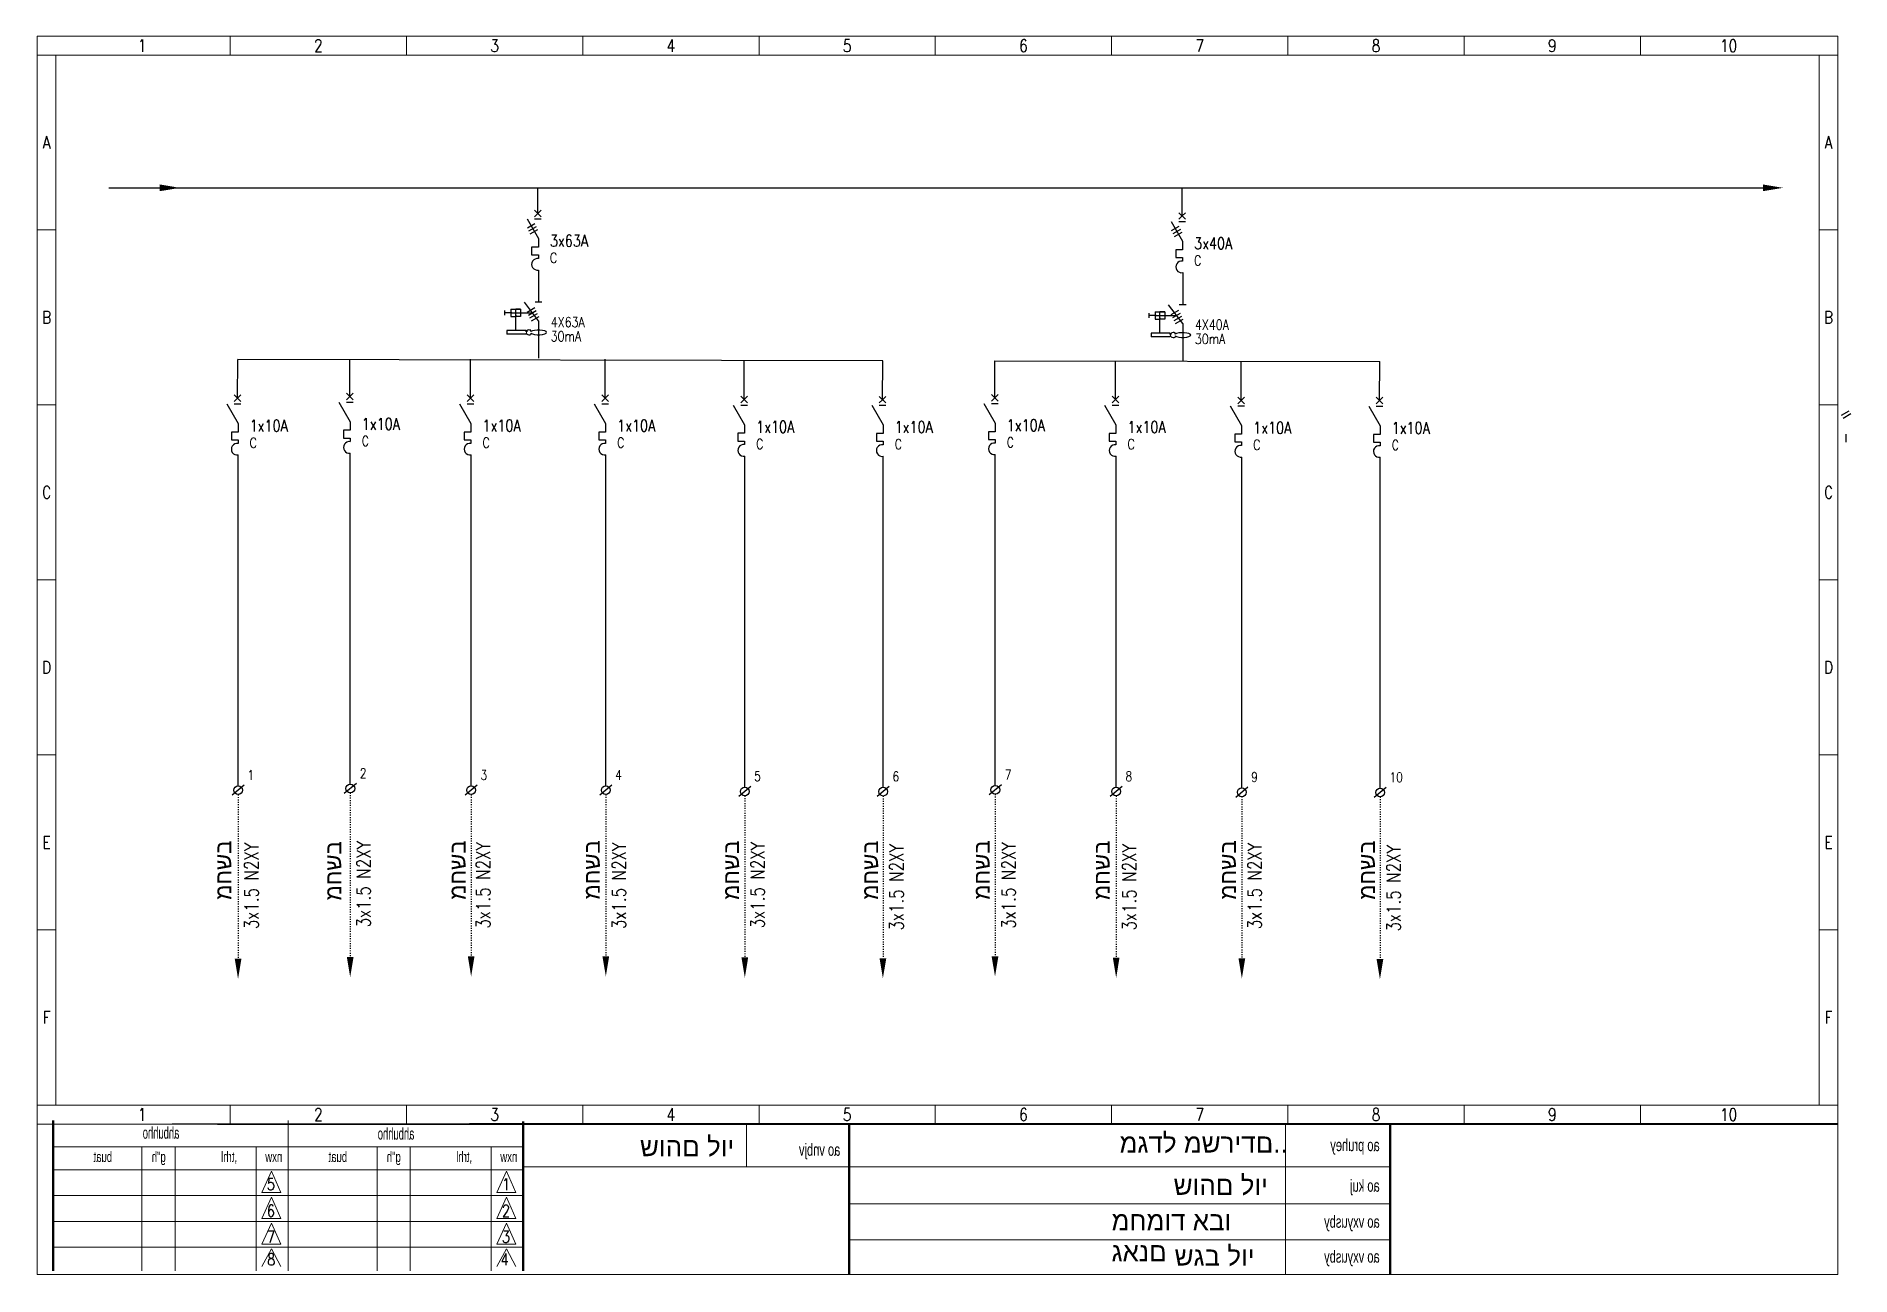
# Model space of a CAD drawing. Header units: millimetres. Extents: x 46170 to 87148, y 12751 to 40933.
# Drawn here: x 74076 to 78567, y 32443 to 35511 of the extents above; entities that cross this region are included whole.
import ezdxf
from ezdxf.enums import TextEntityAlignment as Align

# ---------------------------------------------------------------- set-up
doc = ezdxf.new("R2010")
doc.units = ezdxf.units.MM
doc.linetypes.add('ACAD_ISO03W100', pattern=[30, 12, -18])
doc.layers.add('A3', color=3, linetype='Continuous')
doc.styles.add('ROMANS', font='romans.shx')
doc.styles.get("Standard").update_dxf_attribs({"font": 'arial.ttf'})
doc.styles.add('TECHNO_M', font='techno_m.shx')

msp = doc.modelspace()

# ---------------------------------------------------------------- texts
at = {"color": 7, "lineweight": 13, "style": 'ROMANS', "width": 0.8}
for s, height, p in [('1', 31.1, (74337.6, 35488.2)), ('1', 31.1, (74337.6, 35488.2)), ('1', 31.1, (74337.6, 35488.2)), ('1', 31.1, (74337.6, 35488.2)), ('2', 31.1, (74774, 35488.2)), ('2', 31.1, (74774, 35488.2)), ('2', 31.1, (74774, 35488.2)), ('2', 31.1, (74774, 35488.2)), ('3', 31.1, (75210.4, 35488.2)), ('3', 31.1, (75210.4, 35488.2)), ('3', 31.1, (75210.4, 35488.2)), ('3', 31.1, (75210.4, 35488.2)), ('4', 31.1, (75646.8, 35488.2)), ('4', 31.1, (75646.8, 35488.2)), ('4', 31.1, (75646.8, 35488.2)), ('4', 31.1, (75646.8, 35488.2)), ('5', 31.1, (76083.2, 35488.2)), ('5', 31.1, (76083.2, 35488.2)), ('5', 31.1, (76083.2, 35488.2)), ('5', 31.1, (76083.2, 35488.2)), ('6', 31.1, (76519.5, 35488.2)), ('6', 31.1, (76519.5, 35488.2)), ('7', 31.1, (76955.9, 35488.2)), ('7', 31.1, (76955.9, 35488.2)), ('8', 31.1, (77392.3, 35488.2)), ('8', 31.1, (77392.3, 35488.2)), ('9', 31.1, (77828.7, 35488.2)), ('9', 31.1, (77828.7, 35488.2)), ('10', 31.06, (78265.1, 35488.2)), ('10', 31.06, (78265.1, 35488.2)), ('A', 30.7, (74101.4, 35248.8)), ('A', 30.7, (78512.5, 35248.8)), ('B', 30.7, (74101.4, 34815.7)), ('B', 30.7, (78512.5, 34815.7)), ('C', 30.7, (74101.4, 34382.5)), ('C', 30.7, (78512.5, 34382.5)), ('D', 30.7, (74101.4, 33949.4)), ('D', 30.7, (78512.5, 33949.4)), ('E', 30.7, (74101.4, 33516.2)), ('E', 30.7, (78512.5, 33516.2)), ('F', 30.7, (74101.4, 33083)), ('F', 30.7, (78512.5, 33083)), ('1', 31.1, (74337.6, 32842.1)), ('1', 31.1, (74337.6, 32842.1)), ('1', 31.1, (74337.6, 32842.1)), ('1', 31.1, (74337.6, 32842.1)), ('2', 31.1, (74774, 32842.1)), ('2', 31.1, (74774, 32842.1)), ('2', 31.1, (74774, 32842.1)), ('2', 31.1, (74774, 32842.1)), ('3', 31.1, (75210.4, 32842.1)), ('3', 31.1, (75210.4, 32842.1)), ('3', 31.1, (75210.4, 32842.1)), ('3', 31.1, (75210.4, 32842.1)), ('4', 31.1, (75646.8, 32842.1)), ('4', 31.1, (75646.8, 32842.1)), ('4', 31.1, (75646.8, 32842.1)), ('4', 31.1, (75646.8, 32842.1)), ('5', 31.1, (76083.2, 32842.1)), ('5', 31.1, (76083.2, 32842.1)), ('5', 31.1, (76083.2, 32842.1)), ('5', 31.1, (76083.2, 32842.1)), ('6', 31.1, (76519.5, 32842.1)), ('6', 31.1, (76519.5, 32842.1)), ('7', 31.1, (76955.9, 32842.1)), ('7', 31.1, (76955.9, 32842.1)), ('8', 31.1, (77392.3, 32842.1)), ('8', 31.1, (77392.3, 32842.1)), ('9', 31.1, (77828.7, 32842.1)), ('9', 31.1, (77828.7, 32842.1)), ('10', 31.06, (78265.1, 32842.1)), ('10', 31.06, (78265.1, 32842.1))]:
    msp.add_text(s, height=height, dxfattribs=at).set_placement(p, align=Align.MIDDLE)
at = {"color": 7, "lineweight": -2, "style": 'ROMANS', "width": 0.8}
for s, height, p in [('3x63A', 29, (75347.2, 34990.8, -75649.1)), ('3x40A', 29, (76941.9, 34984.4, -75649.1)), ('C', 25, (75347.2, 34950.5, -75649.1)), ('C', 25, (76941.9, 34944, -75649.1)), ('4X63A', 25, (75349.4, 34791.5, -75649.1)), ('30mA', 25, (75349.1, 34756.3, -75649.1)), ('30mA', 25, (76943.8, 34749.8, -75649.1)), ('4X40A', 25, (76944.1, 34785, -75649.1)), ('1x10A', 29, (74603.8, 34533.1, -75649.1)), ('1x10A', 29, (74881.4, 34537.5, -75649.1)), ('1x10A', 29, (75180.3, 34533.3, -75649.1)), ('1x10A', 29, (75513.6, 34533.3, -75649.1)), ('1x10A', 29, (75857.7, 34530.2, -75649.1)), ('1x10A', 29, (76200.6, 34529.7, -75649.1)), ('1x10A', 29, (76478.1, 34534.1, -75649.1)), ('1x10A', 29, (76777, 34529.8, -75649.1)), ('1x10A', 29, (77088.1, 34527.9, -75649.1)), ('1x10A', 29, (77431, 34527.5, -75649.1)), ('C', 25, (74603.8, 34492.7, -75649.1)), ('C', 25, (74881.4, 34497.1, -75649.1)), ('C', 25, (75180.3, 34492.9, -75649.1)), ('C', 25, (75513.6, 34492.9, -75649.1)), ('C', 25, (75857.7, 34489.8, -75649.1)), ('C', 25, (76200.6, 34489.3, -75649.1)), ('C', 25, (76478.1, 34493.7, -75649.1)), ('C', 25, (76777, 34489.4, -75649.1)), ('C', 25, (77088.1, 34487.6, -75649.1)), ('C', 25, (77431, 34487.1, -75649.1))]:
    msp.add_text(s, height=height, dxfattribs=at).set_placement(p)
at = {"color": 7, "lineweight": 13, "style": 'ROMANS', "width": 0.8}
for s, height, p in [('1', 24, (74598.9, 33670.8, -75649.1)), ('2', 24, (74876.4, 33675.2, -75649.1)), ('3', 24, (75175.3, 33670.9, -75649.1)), ('4', 24, (75508.6, 33670.9, -75649.1)), ('5', 24, (75852.7, 33667.8, -75649.1)), ('6', 24, (76195.6, 33667.3, -75649.1)), ('7', 24, (76473.1, 33671.7, -75649.1)), ('8', 24, (76772, 33667.4, -75649.1)), ('9', 24, (77083.1, 33665.6, -75649.1)), ('10', 24, (77426, 33665.1, -75649.1)), ('5', 29, (74646.5, 32655.2)), ('1', 29, (75228.4, 32655.2)), ('6', 29, (74646.5, 32589.4)), ('2', 29, (75228.4, 32589.4)), ('7', 29, (74646.5, 32525.1)), ('3', 29, (75228.4, 32525.1)), ('8', 29, (74647.4, 32469.2)), ('4', 29, (75225.5, 32469.2))]:
    msp.add_text(s, height=height, dxfattribs=at).set_placement(p)
at = {"color": 7, "lineweight": -2, "style": 'ROMANS', "width": 0.8}
for p in [(74625.6, 33301.2, -82790.4), (74903.1, 33305.6, -82790.4), (75199.2, 33302.6, -82790.4), (75535.4, 33301.4, -82790.4), (75878.5, 33303.2, -82790.4), (76222.4, 33297.8, -82790.4), (76499.9, 33302.2, -82790.4), (76798.8, 33297.9, -82790.4), (77108.9, 33301, -82790.4), (77452.8, 33295.5, -82790.4)]:
    msp.add_text('3x1.5 N2XY', height=34.2, rotation=90, dxfattribs=at).set_placement(p)
at = {"color": 7, "lineweight": 13, "style": 'TECHNO_M', "text_generation_flag": 2}
for s, height, width, p in [('ahbuhho', 29, 0.7, (74429.8, 32782.5)), ('ahbuhho', 29, 0.7, (75011.6, 32780.4)), ('buat', 25.81, 0.8, (74263.4, 32724.8)), ('g"h', 25.81, 0.8, (74396.2, 32724.8)), (',trhl', 25.81, 0.8, (74572.8, 32724.8)), ('nxw', 25.81, 0.8, (74684.6, 32724.8)), ('buat', 25.81, 0.8, (74845.2, 32724.8)), ('g"h', 25.81, 0.8, (74978.1, 32724.8)), (',trhl', 25.81, 0.8, (75154.7, 32724.8)), ('nxw', 25.81, 0.8, (75266.4, 32724.8)), ('ao vnbjv ', 30, 0.8, (76066.1, 32740.2)), ('ao pruhey', 30, 0.8, (77401.3, 32751.7)), ('ao kuj', 30, 0.8, (77401.3, 32651.2)), ('ao vxyusby', 30, 0.8, (77401.3, 32562.1)), ('ao vxyusby', 30, 0.8, (77401.3, 32475.7))]:
    msp.add_text(s, height=height, dxfattribs=dict(at, width=width)).set_placement(p)
at = {"char_height": 39.38, "attachment_point": 1, "rotation": 90}
for insert in [(74519, 33373.6), (74791.2, 33372), (75098.9, 33373.8), (75431.3, 33374.4), (75776.1, 33373.5), (76120.3, 33373.8), (76396.5, 33373.9), (76693.6, 33373.2), (77006, 33374.1), (77350.1, 33373.8)]:
    msp.add_mtext_dynamic_manual_height_columns('מחשב', width=4250.721, gutter_width=196.9, heights=[0], dxfattribs=dict(at, insert=insert))
at = {"lineweight": 53, "attachment_point": 1}
for s, insert, char_height in [('שוהם לוי', (75570.1, 32785.1), 46.03), ('מגדל משרידם..', (76757.5, 32793.9), 46.033), ('שוהם לוי', (76891.2, 32689.3), 46.03), ('מחמוד אבו גאנם', (76737.6, 32601.7), 46.033), ('שגב לוי', (76893.6, 32514.2), 46.03)]:
    msp.add_mtext_dynamic_manual_height_columns(s, width=421.091, gutter_width=230.2, heights=[234.7], dxfattribs=dict(at, insert=insert, char_height=char_height))

# ---------------------------------------------------------------- linework, layer by layer
at = {"color": 7, "linetype": 'ByBlock', "lineweight": 13, "ltscale": 2}
for p, q in [((74078.2, 32446.1), (74078.2, 35511.5)), ((74078.2, 35511.5), (78535.4, 35511.5)), ((74078.2, 32446.1), (74078.2, 35511.5)), ((74078.2, 35511.5), (78535.4, 35511.5)), ((78489.3, 35464.9), (78489.3, 32865.4)), ((74078.2, 32865.4), (78535.4, 32865.4)), ((74699.2, 32827.9), (74699.2, 32455.1)), ((75833.8, 32817.8), (75833.8, 32712.7)), ((77167.8, 32816.7), (77167.8, 32446.1)), ((74337.3, 32762.2), (74337.3, 32455.1)), ((74419.1, 32762.2), (74419.1, 32455.1)), ((74619.9, 32762.2), (74619.9, 32455.1)), ((74919.2, 32762.2), (74919.2, 32455.1)), ((75000.9, 32762.2), (75000.9, 32455.1)), ((75201.7, 32762.2), (75201.7, 32455.1))]:
    msp.add_line(p, q, dxfattribs=at)
at = {"color": 7, "linetype": 'ByBlock', "lineweight": 13}
for p, q in [((74555.8, 35511.5), (74555.8, 35464.9)), ((74555.8, 35511.5), (74555.8, 35464.9)), ((74555.8, 35511.5), (74555.8, 35464.9)), ((74555.8, 35511.5), (74555.8, 35464.9)), ((74992.2, 35511.5), (74992.2, 35464.9)), ((74992.2, 35511.5), (74992.2, 35464.9)), ((74992.2, 35511.5), (74992.2, 35464.9)), ((74992.2, 35511.5), (74992.2, 35464.9)), ((75428.6, 35511.5), (75428.6, 35464.9)), ((75428.6, 35511.5), (75428.6, 35464.9)), ((75428.6, 35511.5), (75428.6, 35464.9)), ((75428.6, 35511.5), (75428.6, 35464.9)), ((75865, 35511.5), (75865, 35464.9)), ((75865, 35511.5), (75865, 35464.9)), ((75865, 35511.5), (75865, 35464.9)), ((75865, 35511.5), (75865, 35464.9)), ((76301.3, 35511.5), (76301.3, 35464.9)), ((76301.3, 35511.5), (76301.3, 35464.9)), ((76301.3, 35511.5), (76301.3, 35464.9)), ((76301.3, 35511.5), (76301.3, 35464.9)), ((76737.7, 35511.5), (76737.7, 35464.9)), ((76737.7, 35511.5), (76737.7, 35464.9)), ((77174.1, 35511.5), (77174.1, 35464.9)), ((77174.1, 35511.5), (77174.1, 35464.9)), ((77610.5, 35511.5), (77610.5, 35464.9)), ((77610.5, 35511.5), (77610.5, 35464.9)), ((78046.9, 35511.5), (78046.9, 35464.9)), ((78046.9, 35511.5), (78046.9, 35464.9)), ((74078.2, 35464.9), (78535.4, 35464.9)), ((74078.2, 35032.2), (74124.3, 35032.2)), ((78489.3, 35032.2), (78535.4, 35032.2)), ((74078.2, 34599.1), (74124.3, 34599.1)), ((78489.3, 34599.1), (78535.4, 34599.1)), ((74078.2, 34165.9), (74124.3, 34165.9)), ((78489.3, 34165.9), (78535.4, 34165.9)), ((74078.2, 33732.8), (74124.3, 33732.8)), ((74078.2, 33732.8), (74124.3, 33732.8)), ((78489.3, 33732.8), (78535.4, 33732.8)), ((74078.2, 33299.6), (74124.3, 33299.6)), ((78489.3, 33299.6), (78535.4, 33299.6)), ((74555.8, 32865.4), (74555.8, 32818.8)), ((74555.8, 32865.4), (74555.8, 32818.8)), ((74555.8, 32865.4), (74555.8, 32818.8)), ((74555.8, 32865.4), (74555.8, 32818.8)), ((74992.2, 32865.4), (74992.2, 32818.8)), ((74992.2, 32865.4), (74992.2, 32818.8)), ((74992.2, 32865.4), (74992.2, 32818.8)), ((74992.2, 32865.4), (74992.2, 32818.8)), ((75428.6, 32865.4), (75428.6, 32818.8)), ((75428.6, 32865.4), (75428.6, 32818.8)), ((75428.6, 32865.4), (75428.6, 32818.8)), ((75428.6, 32865.4), (75428.6, 32818.8)), ((75865, 32865.4), (75865, 32818.8)), ((75865, 32865.4), (75865, 32818.8)), ((75865, 32865.4), (75865, 32818.8)), ((75865, 32865.4), (75865, 32818.8)), ((76301.3, 32865.4), (76301.3, 32818.8)), ((76301.3, 32865.4), (76301.3, 32818.8)), ((76301.3, 32865.4), (76301.3, 32818.8)), ((76301.3, 32865.4), (76301.3, 32818.8)), ((76737.7, 32865.4), (76737.7, 32818.8)), ((76737.7, 32865.4), (76737.7, 32818.8)), ((77174.1, 32865.4), (77174.1, 32818.8)), ((77174.1, 32865.4), (77174.1, 32818.8)), ((77610.5, 32865.4), (77610.5, 32818.8)), ((77610.5, 32865.4), (77610.5, 32818.8)), ((78046.9, 32865.4), (78046.9, 32818.8)), ((78046.9, 32865.4), (78046.9, 32818.8))]:
    msp.add_line(p, q, dxfattribs=at)
at = {"color": 7, "linetype": 'Continuous', "lineweight": 13}
for p, q in [((74124.3, 35464.9), (74124.3, 32865.4)), ((75281, 32762.2), (74117.3, 32762.2)), ((74699.2, 32762.2), (74699.2, 32762.2)), ((75281, 32762.2), (75281, 32762.2)), ((75281, 32705.7), (74117.3, 32705.7)), ((77427.3, 32712.7), (75281, 32712.7)), ((75281, 32641.7), (74117.3, 32641.7)), ((75281, 32577.6), (74117.3, 32577.6)), ((75281, 32513.6), (74117.3, 32513.6)), ((74699.2, 32513.6), (74699.2, 32513.6))]:
    msp.add_line(p, q, dxfattribs=at)
at = {"color": 0, "linetype": 'ByBlock', "ltscale": 2}
for p, q in [((74255, 35136.3), (78349.9, 35136.3)), ((75317.5, 35073.1), (75317.5, 35136.3)), ((76912.2, 35066.6), (76912.2, 35136.2)), ((74574.1, 34615.3), (74574.3, 34711.7)), ((76171, 34708.3), (74574.3, 34711.7)), ((74851.6, 34619.7), (74851.8, 34711.7)), ((75150.5, 34615.5), (75150.7, 34711.9)), ((75483.8, 34615.5), (75484, 34711.9)), ((75828, 34612.4), (75828.1, 34708.8)), ((76170.8, 34611.9), (76171, 34708.3)), ((76448.4, 34616.3), (76448.5, 34708.3)), ((76747.3, 34612), (76747.5, 34708.4)), ((77058.4, 34610.2), (77058.5, 34706.5)), ((77401.2, 34609.7), (77401.4, 34706.1))]:
    msp.add_line(p, q, dxfattribs=at)
at = {"color": 7, "linetype": 'Continuous', "lineweight": -2}
for p, q in [((75309.3, 35081.3), (75325.7, 35064.9)), ((75317.5, 35073.1), (75325.7, 35081.3)), ((75309.2, 35059.4), (75325.8, 35059.4)), ((75317.5, 35073.1), (75309.3, 35064.9)), ((76904, 35074.8), (76920.4, 35058.4)), ((76912.2, 35066.6), (76904, 35058.4)), ((76904, 35052.9), (76920.5, 35052.9)), ((76912.2, 35066.6), (76920.4, 35074.8)), ((75318.7, 34970.2), (75318.7, 34961.3)), ((76913.4, 34963.7), (76913.4, 34954.8)), ((75327.3, 34852.9), (75310.6, 34852.9)), ((76922, 34846.4), (76905.3, 34846.4)), ((74565.8, 34601.7), (74582.4, 34601.7)), ((74565.9, 34623.5), (74582.3, 34607.1)), ((74574.1, 34615.3), (74565.9, 34607.1)), ((74574.1, 34615.3), (74582.3, 34623.5)), ((74843.4, 34627.9), (74859.8, 34611.5)), ((74851.6, 34619.7), (74843.4, 34611.5)), ((74843.4, 34606.1), (74859.9, 34606.1)), ((74851.6, 34619.7), (74859.8, 34627.9)), ((75142.3, 34623.7), (75158.7, 34607.3)), ((75150.5, 34615.5), (75142.3, 34607.3)), ((75142.3, 34601.8), (75158.8, 34601.8)), ((75150.5, 34615.5), (75158.7, 34623.7)), ((75475.6, 34623.7), (75492, 34607.3)), ((75483.8, 34615.5), (75475.6, 34607.3)), ((75475.6, 34601.8), (75492.1, 34601.8)), ((75483.8, 34615.5), (75492, 34623.7)), ((75819.7, 34598.7), (75836.3, 34598.7)), ((75819.8, 34620.6), (75836.2, 34604.2)), ((75828, 34612.4), (75819.8, 34604.2)), ((75828, 34612.4), (75836.2, 34620.6)), ((76162.6, 34620.1), (76179, 34603.7)), ((76170.8, 34611.9), (76162.6, 34603.7)), ((76162.6, 34598.2), (76179.1, 34598.2)), ((76170.8, 34611.9), (76179, 34620.1)), ((76440.1, 34602.6), (76456.7, 34602.6)), ((76440.2, 34624.5), (76456.6, 34608.1)), ((76448.4, 34616.3), (76440.2, 34608.1)), ((76448.4, 34616.3), (76456.6, 34624.5)), ((76739, 34598.4), (76755.6, 34598.4)), ((76739.1, 34620.2), (76755.5, 34603.8)), ((76747.3, 34612), (76739.1, 34603.8)), ((76747.3, 34612), (76755.5, 34620.2)), ((77050.1, 34596.5), (77066.7, 34596.5)), ((77050.2, 34618.4), (77066.6, 34602)), ((77058.4, 34610.2), (77050.2, 34602)), ((77058.4, 34610.2), (77066.6, 34618.4)), ((77393, 34617.9), (77409.4, 34601.5)), ((77401.2, 34609.7), (77393, 34601.5)), ((77393, 34596), (77409.5, 34596)), ((77401.2, 34609.7), (77409.4, 34617.9)), ((74575.3, 34512.5), (74575.3, 34503.6)), ((74852.8, 34516.9), (74852.8, 34508)), ((75151.7, 34512.6), (75151.7, 34503.7)), ((75485.1, 34512.6), (75485.1, 34503.7)), ((75829.2, 34509.5), (75829.2, 34500.6)), ((76172.1, 34509), (76172.1, 34500.1)), ((76449.6, 34513.4), (76449.6, 34504.5)), ((76748.5, 34509.2), (76748.5, 34500.3)), ((77059.6, 34507.3), (77059.6, 34498.4)), ((77402.5, 34506.8), (77402.5, 34497.9))]:
    msp.add_line(p, q, dxfattribs=at)
at = {"color": 7, "linetype": 'ByBlock', "lineweight": -2}
for p, q in [((75290.5, 35059.4), (75318.6, 35010.7)), ((76885.2, 35052.9), (76913.3, 35004.2)), ((75318.7, 35010.6), (75318.7, 34989.4)), ((76913.4, 35004.1), (76913.4, 34983)), ((75318.7, 34989.4), (75302, 34989.4)), ((75302, 34989.4), (75302, 34970.2)), ((75302, 34970.2), (75318.7, 34970.2)), ((76913.4, 34983), (76896.7, 34983)), ((76896.7, 34983), (76896.7, 34963.7)), ((76896.7, 34963.7), (76913.4, 34963.7)), ((75234.8, 34832.8), (75234.8, 34821.4)), ((75253, 34827.1), (75234.8, 34827.1)), ((75250.6, 34836.2), (75274.6, 34836.2)), ((75250.6, 34836.2), (75250.6, 34818)), ((75250.6, 34818), (75262.6, 34818)), ((75253, 34827.1), (75272.2, 34827.1)), ((75262.6, 34782.8), (75262.6, 34836.2)), ((75274.6, 34836.2), (75262.6, 34836.2)), ((75262.6, 34833.4), (75262.6, 34834.7)), ((75262.6, 34820.8), (75262.6, 34819.5)), ((75274.6, 34818), (75262.6, 34818)), ((75272.2, 34827.1), (75303.7, 34827.1)), ((75274.6, 34836.2), (75274.6, 34818)), ((75318.9, 34807.2), (75284, 34852.9)), ((76829.5, 34826.4), (76829.5, 34814.9)), ((76847.7, 34820.6), (76829.5, 34820.6)), ((76845.3, 34829.7), (76869.4, 34829.7)), ((76845.3, 34829.7), (76845.3, 34811.6)), ((76845.3, 34811.6), (76857.3, 34811.6)), ((76847.7, 34820.6), (76866.9, 34820.6)), ((76857.3, 34776.3), (76857.3, 34829.7)), ((76869.4, 34829.7), (76857.3, 34829.7)), ((76857.3, 34826.9), (76857.3, 34828.2)), ((76857.3, 34814.3), (76857.3, 34813.1)), ((76869.4, 34811.6), (76857.3, 34811.6)), ((76866.9, 34820.6), (76898.4, 34820.6)), ((76869.4, 34829.7), (76869.4, 34811.6)), ((76913.7, 34800.7), (76878.7, 34846.4)), ((75288.3, 34782.8), (75240.6, 34782.8)), ((75240.6, 34782.8), (75240.6, 34774)), ((75288.3, 34774), (75240.6, 34774)), ((75288.3, 34780), (75288.3, 34782.8)), ((75290, 34780), (75288.3, 34780)), ((75290, 34776.8), (75288.3, 34776.8)), ((75288.3, 34776.8), (75288.3, 34774)), ((75290, 34782.5), (75290, 34780)), ((75290, 34774.3), (75290, 34776.8)), ((75300.3, 34780.5), (75300.3, 34783.6)), ((75300.3, 34776.3), (75300.3, 34773.2)), ((75300.3, 34776.3), (75300.3, 34773.2)), ((76883, 34776.3), (76835.4, 34776.3)), ((76835.4, 34776.3), (76835.4, 34767.6)), ((76883, 34767.6), (76835.4, 34767.6)), ((76883, 34773.6), (76883, 34776.3)), ((76884.7, 34773.6), (76883, 34773.6)), ((76884.7, 34770.3), (76883, 34770.3)), ((76883, 34770.3), (76883, 34767.6)), ((76884.7, 34776), (76884.7, 34773.6)), ((76884.7, 34767.8), (76884.7, 34770.3)), ((76895, 34774.1), (76895, 34777.2)), ((76895, 34769.8), (76895, 34766.7)), ((76895, 34769.8), (76895, 34766.7)), ((74547.1, 34601.7), (74575.2, 34553)), ((74824.6, 34606.1), (74852.7, 34557.4)), ((75123.5, 34601.8), (75151.6, 34553.1)), ((75456.8, 34601.8), (75484.9, 34553.1)), ((75801, 34598.7), (75829.1, 34550)), ((76143.8, 34598.2), (76171.9, 34549.5)), ((76421.4, 34602.6), (76449.5, 34553.9)), ((76720.3, 34598.4), (76748.4, 34549.7)), ((77031.4, 34596.5), (77059.5, 34547.8)), ((77374.2, 34596), (77402.3, 34547.3)), ((74575.3, 34552.9), (74575.3, 34531.7)), ((74852.9, 34557.3), (74852.9, 34536.1)), ((75151.8, 34553), (75151.8, 34531.8)), ((75485.1, 34553), (75485.1, 34531.8)), ((75829.2, 34549.9), (75829.2, 34528.7)), ((76172.1, 34549.4), (76172.1, 34528.3)), ((76449.6, 34553.8), (76449.6, 34532.7)), ((76748.5, 34549.6), (76748.5, 34528.4)), ((77059.6, 34547.7), (77059.6, 34526.5)), ((77402.5, 34547.2), (77402.5, 34526)), ((74575.3, 34531.7), (74558.6, 34531.7)), ((74558.6, 34531.7), (74558.6, 34512.5)), ((74558.6, 34512.5), (74575.3, 34512.5)), ((74852.9, 34536.1), (74836.1, 34536.1)), ((74836.1, 34536.1), (74836.1, 34516.9)), ((74836.1, 34516.9), (74852.8, 34516.9)), ((75151.8, 34531.8), (75135, 34531.8)), ((75135, 34531.8), (75135, 34512.6)), ((75135, 34512.6), (75151.7, 34512.6)), ((75485.1, 34531.8), (75468.3, 34531.8)), ((75468.3, 34531.8), (75468.3, 34512.6)), ((75468.3, 34512.6), (75485.1, 34512.6)), ((75829.2, 34528.7), (75812.5, 34528.7)), ((75812.5, 34528.7), (75812.5, 34509.5)), ((75812.5, 34509.5), (75829.2, 34509.5)), ((76172.1, 34528.3), (76155.3, 34528.3)), ((76155.3, 34528.3), (76155.3, 34509)), ((76155.3, 34509), (76172.1, 34509)), ((76449.6, 34532.7), (76432.9, 34532.7)), ((76432.9, 34532.7), (76432.9, 34513.4)), ((76432.9, 34513.4), (76449.6, 34513.4)), ((76748.5, 34528.4), (76731.8, 34528.4)), ((76731.8, 34528.4), (76731.8, 34509.2)), ((76731.8, 34509.2), (76748.5, 34509.2)), ((77059.6, 34526.5), (77042.9, 34526.5)), ((77042.9, 34526.5), (77042.9, 34507.3)), ((77042.9, 34507.3), (77059.6, 34507.3)), ((77402.5, 34526), (77385.7, 34526)), ((77385.7, 34526), (77385.7, 34506.8)), ((77385.7, 34506.8), (77402.5, 34506.8)), ((78555.2, 34526.2), (78555.2, 34506.9))]:
    msp.add_line(p, q, dxfattribs=at)
at = {"lineweight": -2}
for p, q in [((75291.6, 35037), (75310, 35047.8)), ((75295.1, 35029.7), (75314.1, 35040.8)), ((76886.3, 35030.5), (76904.8, 35041.3)), ((75298.7, 35022.3), (75317.7, 35033.4)), ((76889.8, 35023.3), (76908.8, 35034.4)), ((76893.4, 35015.8), (76912.4, 35026.9)), ((75290.7, 34828.8), (75309.7, 34839.9)), ((75294.3, 34821.5), (75313.2, 34832.6)), ((75297.9, 34814.1), (75316.8, 34825.2)), ((75301.5, 34806.7), (75320.4, 34817.8)), ((76885.4, 34822.4), (76904.4, 34833.5)), ((76889, 34815.1), (76907.9, 34826.2)), ((76892.6, 34807.6), (76911.5, 34818.7)), ((76896.2, 34800.2), (76915.1, 34811.3)), ((78544.9, 34573.7), (78563.3, 34584.5)), ((78548.4, 34566.5), (78567.3, 34577.6))]:
    msp.add_line(p, q, dxfattribs=at)
at = {"linetype": 'ByBlock', "ltscale": 2}
for p, q in [((75318.9, 34932.8), (75318.9, 34852.9)), ((76913.7, 34926.4), (76913.7, 34846.4)), ((75318.9, 34807.2), (75318.9, 34714.3)), ((76913.7, 34800.7), (76913.7, 34707.8)), ((74575.6, 33655.9), (74575.5, 34475.1)), ((74853.1, 33660.3), (74853.1, 34479.5)), ((75152, 33656), (75152, 34475.2)), ((75485.3, 33656), (75485.3, 34475.2)), ((75829.4, 33652.9), (75829.4, 34472.1)), ((76172.3, 33652.5), (76172.3, 34471.7)), ((76449.8, 33656.9), (76449.8, 34476.1)), ((76748.7, 33652.6), (76748.7, 34471.8)), ((77059.8, 33650.7), (77059.8, 34469.9)), ((77402.7, 33650.2), (77402.7, 34469.5))]:
    msp.add_line(p, q, dxfattribs=at)
msp.add_line((76448.5, 34708.3), (77401.4, 34706.1))
at = {"color": 7, "ltscale": 2}
for p, q in [((74590.5, 33657.6), (74560.6, 33632.6)), ((74868, 33662), (74838.1, 33637)), ((75166.9, 33657.7), (75137, 33632.7)), ((75500.3, 33657.7), (75470.4, 33632.7)), ((75844.4, 33654.6), (75814.5, 33629.6)), ((76187.3, 33654.1), (76157.4, 33629.2)), ((76464.8, 33658.5), (76434.9, 33633.6)), ((76763.7, 33654.3), (76733.8, 33629.3)), ((77074.8, 33652.4), (77044.9, 33627.4)), ((77417.7, 33651.9), (77387.8, 33627))]:
    msp.add_line(p, q, dxfattribs=at)
at = {"linetype": 'ACAD_ISO03W100', "ltscale": 0.2}
for p, q in [((74575.6, 33634.3), (74575.5, 33228.6)), ((74853.1, 33638.7), (74853.1, 33233)), ((75152, 33634.4), (75152, 33228.7)), ((75485.3, 33634.4), (75485.3, 33228.7)), ((75829.4, 33631.3), (75829.4, 33225.6)), ((76172.3, 33630.8), (76172.3, 33225.2)), ((76449.8, 33635.2), (76449.8, 33229.6)), ((76748.7, 33631), (76748.7, 33225.3)), ((77059.8, 33629.1), (77059.8, 33223.4)), ((77402.7, 33628.6), (77402.7, 33222.9))]:
    msp.add_line(p, q, dxfattribs=at)
at = {"color": 7, "lineweight": 13}
for p, q in [((74657.7, 32701.8), (74634.1, 32649.1)), ((74657.7, 32701.8), (74681.2, 32649.1)), ((75239.5, 32701.8), (75216, 32649.1)), ((75239.5, 32701.8), (75263.1, 32649.1)), ((74634.1, 32649.1), (74681.2, 32649.1)), ((74657.7, 32637.7), (74634.1, 32585.1)), ((74657.7, 32637.7), (74681.2, 32585.1)), ((75216, 32649.1), (75263.1, 32649.1)), ((75239.5, 32637.7), (75216, 32585.1)), ((75239.5, 32637.7), (75263.1, 32585.1)), ((74634.1, 32585.1), (74681.2, 32585.1)), ((74657.7, 32573.7), (74634.1, 32521)), ((74657.7, 32573.7), (74681.2, 32521)), ((75216, 32585.1), (75263.1, 32585.1)), ((75239.5, 32573.7), (75216, 32521)), ((75239.5, 32573.7), (75263.1, 32521)), ((74634.1, 32521), (74681.2, 32521)), ((75216, 32521), (75263.1, 32521)), ((74657.7, 32509.6), (74634.1, 32466)), ((74657.7, 32509.6), (74681.2, 32466)), ((75239.5, 32509.6), (75216, 32466)), ((75239.5, 32509.6), (75263.1, 32466))]:
    msp.add_line(p, q, dxfattribs=at)
at = {"color": 7, "lineweight": 13, "ltscale": 2}
for p, q in [((76088.2, 32621.5), (77427.3, 32621.5)), ((76088.2, 32532.5), (77427.3, 32532.5))]:
    msp.add_line(p, q, dxfattribs=at)
at = {"color": 7, "linetype": 'ByBlock', "lineweight": 13, "ltscale": 2}
for points in [[(74078.2, 32446.1), (78535.4, 32446.1), (78535.4, 35511.5), (74078.2, 35511.5)], [(74078.2, 35511.5), (78535.4, 35511.5), (78535.4, 32446.1), (74078.2, 32446.1)], [(74078.2, 32446.1), (78535.4, 32446.1), (78535.4, 35511.5), (74078.2, 35511.5)], [(74078.2, 35511.5), (78535.4, 35511.5), (78535.4, 32446.1), (74078.2, 32446.1)], [(74078.2, 32865.4), (78535.4, 32865.4), (78535.4, 32818.8), (74078.2, 32818.8)]]:
    msp.add_lwpolyline(points, close=True, dxfattribs=at)
at = {"color": 7, "linetype": 'ByBlock', "lineweight": 13, "ltscale": 2, "const_width": 5}
msp.add_lwpolyline([(74078.2, 32818.8), (78535.4, 32818.8), (78535.4, 32818.8), (74078.2, 32818.8)], close=True, dxfattribs=at)
at = {"color": 7, "ltscale": 2}
for centre in [(74575.6, 33645.1), (74853.1, 33649.5), (75152, 33645.2), (75485.3, 33645.2), (75829.4, 33642.1), (76172.3, 33641.6), (76449.8, 33646), (76748.7, 33641.8), (77059.8, 33639.9), (77402.7, 33639.4)]:
    msp.add_circle(centre, 10.8, dxfattribs=at)
at = {"color": 7, "linetype": 'ByBlock', "lineweight": -2}
for centre, radius, start, end in [((75316.4, 34947), 14.4, 80.8849, 280.1182), ((76911.1, 34940.6), 14.4, 80.8849, 280.1182), ((75296.1, 34773.9), 10.6, 66.8973, 125.6982), ((75296.1, 34782.9), 10.6, 234.3018, 293.1027), ((76890.9, 34767.4), 10.6, 66.8973, 125.6982), ((76890.9, 34776.4), 10.6, 234.3018, 293.1027), ((74573, 34489.3), 14.4, 80.8849, 280.1182), ((74850.5, 34493.7), 14.4, 80.8849, 280.1182), ((75149.4, 34489.5), 14.4, 80.8849, 280.1182), ((75482.8, 34489.5), 14.4, 80.8849, 280.1182), ((75826.9, 34486.4), 14.4, 80.8849, 280.1182), ((76169.8, 34485.9), 14.4, 80.8849, 280.1182), ((76447.3, 34490.3), 14.4, 80.8849, 280.1182), ((76746.2, 34486), 14.4, 80.8849, 280.1182), ((77057.3, 34484.1), 14.4, 80.8849, 280.1182), ((77400.2, 34483.7), 14.4, 80.8849, 280.1182)]:
    msp.add_arc(centre, radius, start, end, dxfattribs=at)
for centre in [(75318.9, 34778.4), (76913.7, 34771.9)]:
    msp.add_ellipse(centre, major_axis=(-20, 0), ratio=0.292341, start_param=0.37335, end_param=5.909835, dxfattribs=at)
at = {"color": 7, "linetype": 'ByBlock', "lineweight": -2, "ltscale": 30}
for points in [[(74381.1, 35144.7), (74431.1, 35136.3), (74381.1, 35128)], [(78349.9, 35144.7), (78399.9, 35136.3), (78349.9, 35128)], [(74583.6, 33228.1), (74575.2, 33178.1), (74566.9, 33228.1)], [(74861.1, 33232.5), (74852.8, 33182.5), (74844.4, 33232.5)], [(75160.6, 33234.3), (75152.2, 33184.3), (75143.9, 33234.3)], [(75493.9, 33234.3), (75485.6, 33184.3), (75477.2, 33234.3)], [(75838, 33231.2), (75829.7, 33181.2), (75821.4, 33231.2)], [(76179.9, 33229.3), (76171.5, 33179.3), (76163.2, 33229.3)], [(76457.4, 33233.7), (76449.1, 33183.7), (76440.7, 33233.7)], [(76757.3, 33230.8), (76749, 33180.8), (76740.7, 33230.8)], [(77068.4, 33229), (77060.1, 33179), (77051.8, 33229)], [(77410.3, 33227.1), (77401.9, 33177.1), (77393.6, 33227.1)]]:
    msp.add_solid(points, dxfattribs=at)
at = {"layer": 'A3', "color": 7, "lineweight": 13, "const_width": 5.63}
for points in [[(74117.3, 32455.1), (74117.3, 32827.9)], [(75281, 32455.1), (75281, 32825.7)], [(76088.2, 32446.1), (76088.2, 32820.4)], [(77427.3, 32446.1), (77427.3, 32817.6)]]:
    msp.add_lwpolyline(points, dxfattribs=at)

msp.set_redraw_order([(e.dxf.handle, doc.entitydb.next_handle()) for e in msp.query("TEXT MTEXT ATTDEF DIMENSION ARC_DIMENSION")])  # texts and dimensions are drawn at this point

doc.saveas('drawing.dxf')
